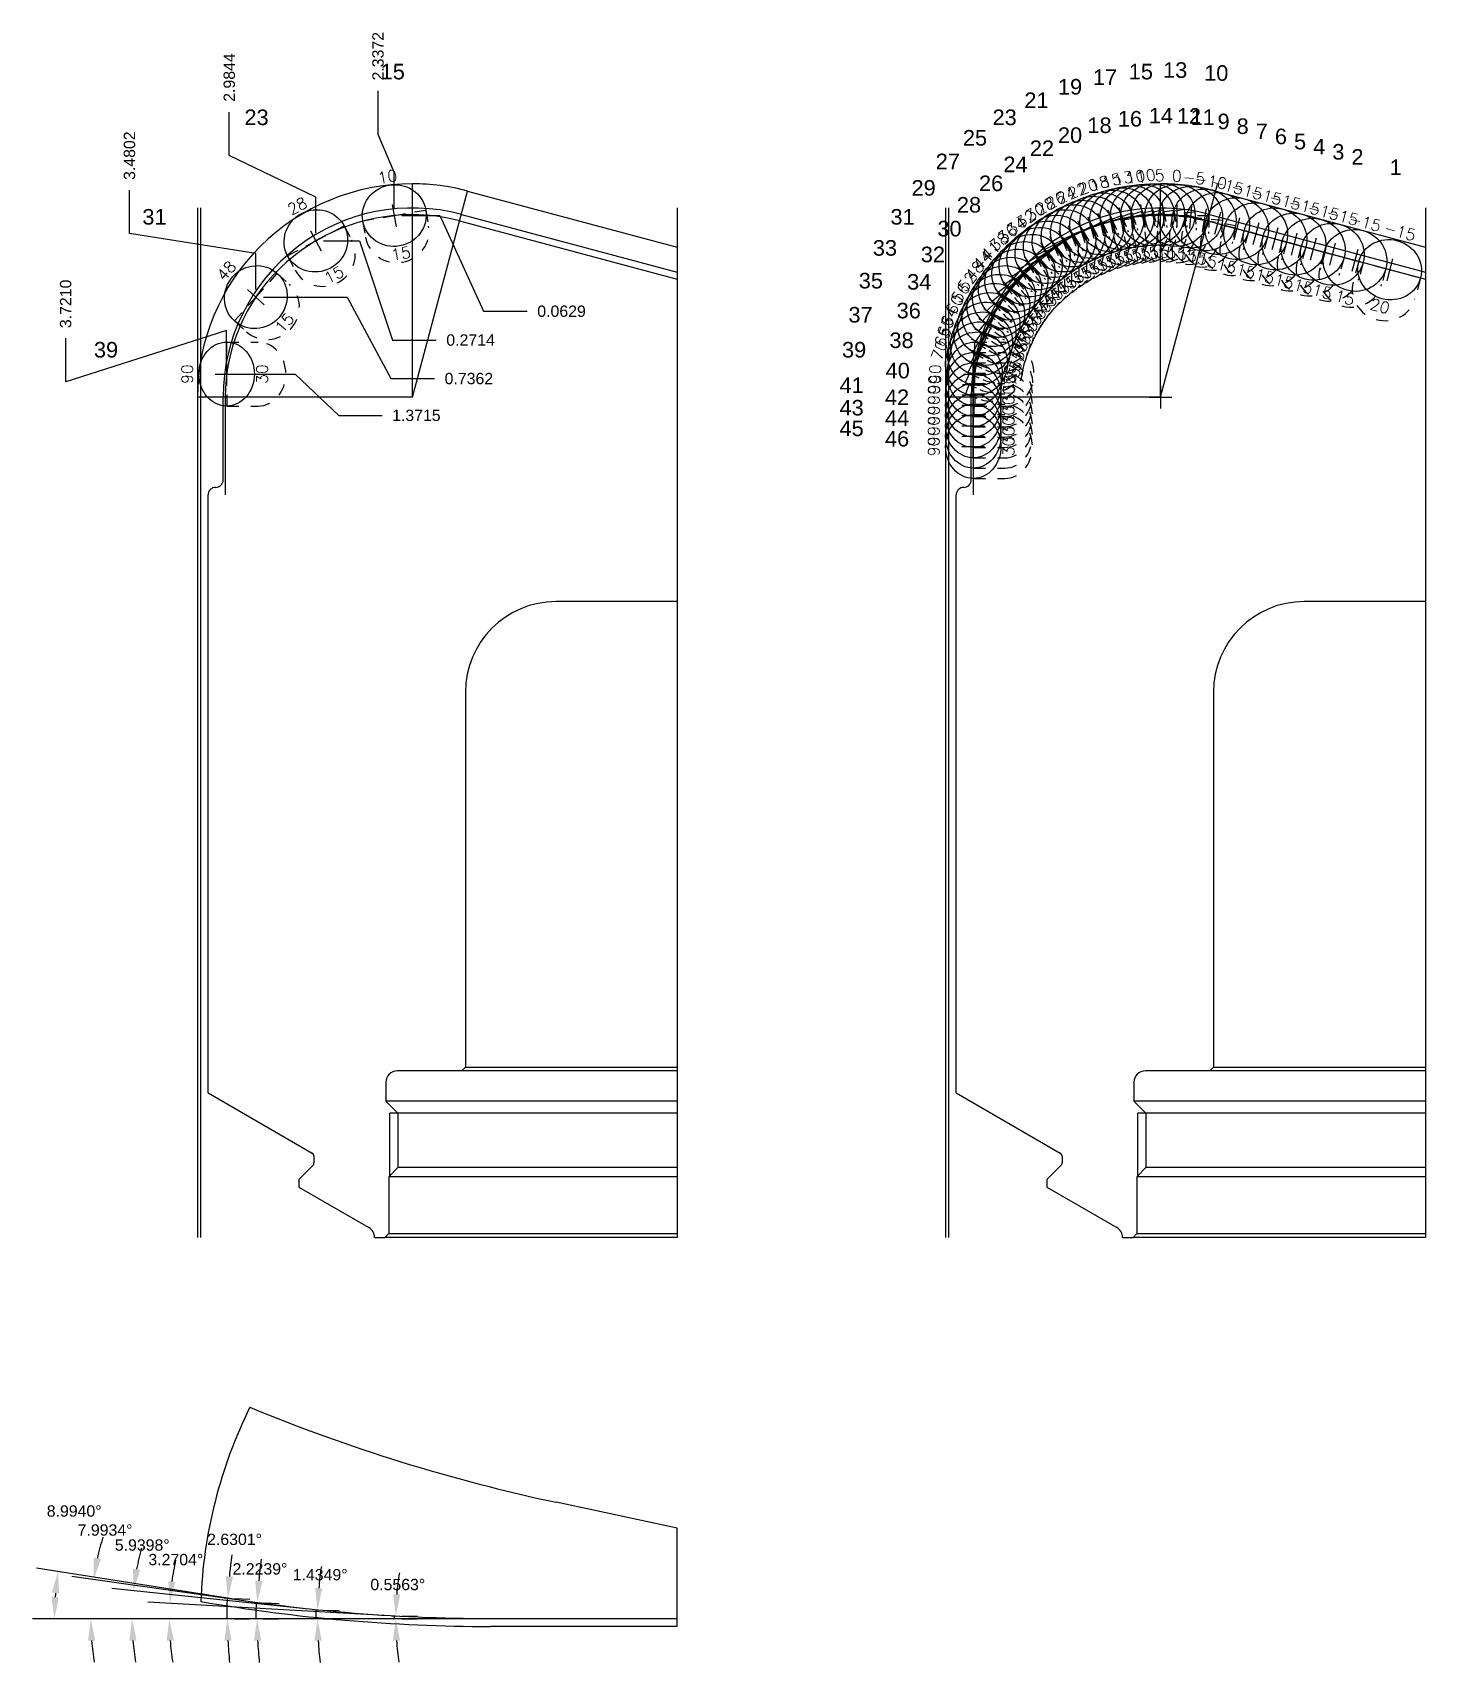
# Model space of a CAD drawing. Header units: inches. Extents: x 90.1 to 144.9, y -24 to -7.4.
# Drawn here: x 133.39 to 144.91, y -21.06 to -7.6 of the extents above; entities that cross this region are included whole.
import ezdxf
from ezdxf.enums import TextEntityAlignment as Align

# ---------------------------------------------------------------- set-up
doc = ezdxf.new("R2010")
doc.units = ezdxf.units.IN
doc.header["$MEASUREMENT"] = 0
doc.header["$PDMODE"] = 35
doc.linetypes.add('CENTER2', pattern=[1.125, 0.75, -0.125, 0.125, -0.125])
doc.linetypes.add('HIDDEN2', pattern=[0.1875, 0.125, -0.0625])
doc.layers.get('Defpoints').update_dxf_attribs({"color": 10})
for name, color, linetype, true_color in [('Blade_1', 30, 'Continuous', 0xff7f00), ('Blade_2', 7, 'Continuous', 0xcccc00), ('Blade_3', 7, 'Continuous', 0x00cc00), ('Blade_4', 7, 'Continuous', 0x00cccc), ('Blade_5', 7, 'Continuous', 0x0066cc), ('Blade_6', 7, 'Continuous', 0xc880f5), ('Blade_7', 7, 'Continuous', 0xcc00cc), ('Blade_8', 7, 'Continuous', 0xcc0000)]:
    doc.layers.add(name, color=color, linetype=linetype, true_color=true_color)
doc.layers.add('CLine', color=5, linetype='CENTER2')
doc.layers.add('Dims', color=4, linetype='Continuous')
doc.styles.add('RomanS', font='romans')
doc.styles.get("Standard").update_dxf_attribs({"font": 'arial.ttf'})
doc.dimstyles.get("Standard").update_dxf_attribs({"dimtxt": 0.09375, "dimasz": 0.18, "dimexe": 0.18, "dimexo": 0.0625, "dimgap": 0.09, "dimtad": 0, "dimtih": 1, "dimtoh": 1, "dimdec": 4, "dimzin": 0, "dimdsep": 46, "dimtxsty": 'Standard', "dimcen": 0.09, "dimadec": 4, "dimazin": 0, "dimtfac": 1, "dimtdec": 4, "dimtofl": 0, "dimtmove": 0, "dimatfit": 3, "dimfxl": 1, "dimtolj": 1, "dimtzin": 0, "dimarcsym": 0})

msp = doc.modelspace()

# ---------------------------------------------------------------- texts
at = {"layer": 'Blade_1'}
for s, height, p in [('14', 0.128574, (142.60603, -8.34932)), ('8', 0.12857, (143.3314, -8.43599)), ('4', 0.12857, (143.96311, -8.60525)), ('22', 0.128574, (141.62368, -8.61822)), ('1', 0.12857, (144.59483, -8.77452)), ('30', 0.128574, (140.86066, -9.2818)), ('38', 0.128574, (140.4644, -10.20359)), ('46', 0.128574, (140.42748, -11.01667))]:
    msp.add_text(s, height=height, dxfattribs=at).set_placement(p)
at = {"layer": 'Blade_2'}
for s, p in [('13', (142.72389, -7.97236)), ('21', (141.57841, -8.22148)), ('29', (140.64674, -8.94532)), ('37', (140.12602, -9.99293)), ('45', (140.05248, -10.93101))]:
    msp.add_text(s, height=0.128574, dxfattribs=at).set_placement(p)
at = {"layer": 'Blade_3'}
for s, height, p in [('12', 0.128574, (142.83795, -8.35133)), ('20', 0.128574, (141.85577, -8.50987)), ('7', 0.12857, (143.48933, -8.4783)), ('3', 0.12857, (144.12104, -8.64757)), ('28', 0.128574, (141.02146, -9.08522)), ('36', 0.128574, (140.52399, -9.95845)), ('44', 0.128574, (140.42748, -10.84619))]:
    msp.add_text(s, height=height, dxfattribs=at).set_placement(p)
at = {"layer": 'Blade_4'}
for s, p in [('19', (141.85586, -8.11048)), ('27', (140.8469, -8.72687)), ('35', (140.21122, -9.71152)), ('43', (140.05248, -10.76053))]:
    msp.add_text(s, height=0.128574, dxfattribs=at).set_placement(p)
at = {"layer": 'Blade_5'}
for s, height, p in [('18', 0.128574, (142.09903, -8.42833)), ('11', 0.128574, (142.95122, -8.36099)), ('6', 0.12857, (143.64725, -8.52062)), ('2', 0.12857, (144.27897, -8.68989)), ('26', 0.128574, (141.20395, -8.90776)), ('34', 0.128574, (140.61071, -9.72127)), ('42', 0.128574, (140.42748, -10.67487))]:
    msp.add_text(s, height=height, dxfattribs=at).set_placement(p)
at = {"layer": 'Blade_6'}
for s, p in [('17', (142.14451, -8.03142)), ('10', (143.06307, -7.99704)), ('25', (141.07085, -8.53187)), ('33', (140.32732, -9.44095)), ('41', (140.05271, -10.57475))]:
    msp.add_text(s, height=0.128574, dxfattribs=at).set_placement(p)
at = {"layer": 'Blade_7'}
for s, height, p in [('16', 0.128574, (142.35022, -8.37462)), ('9', 0.12857, (143.17347, -8.39684)), ('5', 0.12857, (143.80518, -8.56294)), ('24', 0.128574, (141.40554, -8.75148)), ('32', 0.128574, (140.72333, -9.49479)), ('40', 0.128574, (140.43289, -10.45371))]:
    msp.add_text(s, height=height, dxfattribs=at).set_placement(p)
at = {"layer": 'Blade_8'}
for s, p in [('15', (136.26355, -7.98521)), ('15', (142.4405, -7.98521)), ('23', (135.13873, -8.36266)), ('23', (141.31569, -8.36266)), ('31', (134.29602, -9.18446)), ('31', (140.47298, -9.18446)), ('39', (133.89605, -10.28186)), ('39', (140.073, -10.28186))]:
    msp.add_text(s, height=0.128574, dxfattribs=at).set_placement(p)

# ---------------------------------------------------------------- blocks, each defined once
blk = doc.blocks.new('*D402')
at = {"layer": 'Defpoints', "color": 0, "transparency": 16777216}
for p in [(134.519, -20.654), (136.356, -20.673), (136.376, -20.697), (136.396, -20.675), (138.713, -20.697)]:
    blk.add_point(p, dxfattribs=at)
at = {"layer": 'Dims', "color": 0, "lineweight": -2, "transparency": 16777216}
for p, q in [((136.293, -20.67), (134.342, -20.558)), ((136.313, -20.697), (134.338, -20.697))]:
    blk.add_line(p, q, dxfattribs=at)
for start, end in [(167.5794, 172.1545), (184.5751, 189.1502)]:
    blk.add_arc((136.773, -20.697), 2.255, start, end, dxfattribs=at)
at = {"layer": 'Dims', "color": 0, "transparency": 16777216}
for points in [[(134.569, -20.392), (134.51, -20.386), (134.522, -20.568)], [(134.496, -20.878), (134.556, -20.876), (134.518, -20.697)]]:
    blk.add_solid(points, dxfattribs=at)
at = {"layer": 'Dims', "color": 0, "transparency": 16777216, "insert": (134.572, -20.208), "char_height": 0.09375, "attachment_point": 5}
blk.add_mtext('\\A1;3.2704°', dxfattribs=at)
blk = doc.blocks.new('*D403')
at = {"layer": 'Defpoints', "color": 0, "transparency": 16777216}
for p in [(134.212, -20.62), (135.709, -20.62), (135.729, -20.697), (135.749, -20.624), (138.713, -20.697)]:
    blk.add_point(p, dxfattribs=at)
at = {"layer": 'Dims', "color": 0, "lineweight": -2, "transparency": 16777216}
for p, q in [((135.646, -20.614), (134.044, -20.447)), ((135.666, -20.697), (134.031, -20.697))]:
    blk.add_line(p, q, dxfattribs=at)
for start, end in [(164.8386, 169.4494), (184.6108, 189.2215)]:
    blk.add_arc((136.448, -20.697), 2.237, start, end, dxfattribs=at)
at = {"layer": 'Dims', "color": 0, "transparency": 16777216}
for points in [[(134.278, -20.292), (134.219, -20.283), (134.223, -20.465)], [(134.188, -20.878), (134.248, -20.876), (134.211, -20.697)]]:
    blk.add_solid(points, dxfattribs=at)
at = {"layer": 'Dims', "color": 0, "transparency": 16777216, "insert": (134.295, -20.088), "char_height": 0.09375, "attachment_point": 5}
blk.add_mtext('\\A1;5.9398°', dxfattribs=at)
blk = doc.blocks.new('*D404')
at = {"layer": 'Defpoints', "color": 0, "transparency": 16777216}
for p in [(133.872, -20.589), (135.213, -20.559), (135.253, -20.564), (135.233, -20.697), (138.713, -20.697)]:
    blk.add_point(p, dxfattribs=at)
at = {"layer": 'Dims', "color": 0, "lineweight": -2, "transparency": 16777216}
for p, q in [((135.151, -20.55), (133.714, -20.348)), ((135.17, -20.697), (133.69, -20.697))]:
    blk.add_line(p, q, dxfattribs=at)
for start, end in [(163.1414, 167.574), (184.4326, 188.8652)]:
    blk.add_arc((136.197, -20.697), 2.327, start, end, dxfattribs=at)
at = {"layer": 'Dims', "color": 0, "transparency": 16777216}
for points in [[(133.954, -20.202), (133.895, -20.191), (133.893, -20.373)], [(133.847, -20.878), (133.907, -20.876), (133.87, -20.697)]]:
    blk.add_solid(points, dxfattribs=at)
at = {"layer": 'Dims', "color": 0, "transparency": 16777216, "insert": (133.988, -19.964), "char_height": 0.09375, "attachment_point": 5}
blk.add_mtext('\\A1;7.9934°', dxfattribs=at)
blk = doc.blocks.new('*D405')
at = {"layer": 'Defpoints', "color": 0, "transparency": 16777216}
for p in [(136.376, -20.674), (136.376, -20.697), (136.388, -20.689), (138.713, -20.697)]:
    blk.add_point(p, dxfattribs=at)
at = {"layer": 'Dims', "color": 0, "lineweight": -2, "transparency": 16777216}
for p, q in [((136.438, -20.675), (136.568, -20.676)), ((136.438, -20.697), (136.568, -20.697))]:
    blk.add_line(p, q, dxfattribs=at)
for start, end in [(170.5718, 175.0078), (184.4359, 188.8719)]:
    blk.add_arc((138.713, -20.697), 2.326, start, end, dxfattribs=at)
at = {"layer": 'Dims', "color": 0, "transparency": 16777216}
for points in [[(136.426, -20.496), (136.366, -20.493), (136.388, -20.674)], [(136.365, -20.878), (136.424, -20.876), (136.388, -20.697)]]:
    blk.add_solid(points, dxfattribs=at)
at = {"layer": 'Dims', "color": 0, "transparency": 16777216, "insert": (136.405, -20.414), "char_height": 0.09375, "attachment_point": 5}
blk.add_mtext('\\A1;0.5563°', dxfattribs=at)
blk = doc.blocks.new('*D406')
at = {"layer": 'Defpoints', "color": 0, "transparency": 16777216}
for p in [(135.729, -20.697), (135.73, -20.622), (135.742, -20.672), (138.713, -20.697)]:
    blk.add_point(p, dxfattribs=at)
at = {"layer": 'Dims', "color": 0, "lineweight": -2, "transparency": 16777216}
for p, q in [((135.791, -20.697), (135.922, -20.697)), ((135.792, -20.624), (135.922, -20.627))]:
    blk.add_line(p, q, dxfattribs=at)
for start, end in [(171.6226, 175.0939), (183.4713, 186.9425)]:
    blk.add_arc((138.713, -20.697), 2.971, start, end, dxfattribs=at)
at = {"layer": 'Dims', "color": 0, "transparency": 16777216}
for points in [[(135.782, -20.445), (135.722, -20.441), (135.742, -20.623)], [(135.717, -20.878), (135.777, -20.876), (135.742, -20.697)]]:
    blk.add_solid(points, dxfattribs=at)
at = {"layer": 'Dims', "color": 0, "transparency": 16777216, "insert": (135.764, -20.333), "char_height": 0.09375, "attachment_point": 5}
blk.add_mtext('\\A1;1.4349°', dxfattribs=at)
blk = doc.blocks.new('*D407')
at = {"layer": 'Defpoints', "color": 0, "transparency": 16777216}
for p in [(135.235, -20.562), (135.233, -20.697), (135.243, -20.652), (138.713, -20.697)]:
    blk.add_point(p, dxfattribs=at)
at = {"layer": 'Dims', "color": 0, "lineweight": -2, "transparency": 16777216}
for p, q in [((135.298, -20.564), (135.425, -20.569)), ((135.295, -20.697), (135.423, -20.697))]:
    blk.add_line(p, q, dxfattribs=at)
for start, end in [(171.8318, 174.804), (182.9721, 185.9443)]:
    blk.add_arc((138.713, -20.697), 3.47, start, end, dxfattribs=at)
at = {"layer": 'Dims', "color": 0, "transparency": 16777216}
for points in [[(135.287, -20.385), (135.227, -20.381), (135.245, -20.562)], [(135.217, -20.878), (135.277, -20.876), (135.243, -20.697)]]:
    blk.add_solid(points, dxfattribs=at)
at = {"layer": 'Dims', "color": 0, "transparency": 16777216, "insert": (135.267, -20.285), "char_height": 0.09375, "attachment_point": 5}
blk.add_mtext('\\A1;2.2239°', dxfattribs=at)
blk = doc.blocks.new('*D384')
at = {"layer": 'Defpoints', "color": 0, "transparency": 16777216}
for p in [(136.242, -8.079), (136.376, -9.11), (138.713, -9.047)]:
    blk.add_point(p, dxfattribs=at)
at = {"layer": 'Dims', "color": 0, "lineweight": -2, "transparency": 16777216}
for p, q in [((136.242, -8.439), (136.242, -8.079)), ((136.376, -8.75), (136.242, -8.439)), ((136.376, -9.047), (136.376, -8.75))]:
    blk.add_line(p, q, dxfattribs=at)
at = {"layer": 'Dims', "color": 0, "transparency": 16777216, "insert": (136.242, -7.794), "char_height": 0.0938, "attachment_point": 5, "rotation": 90}
blk.add_mtext('\\A1;2.3372', dxfattribs=at)
blk = doc.blocks.new('*D385')
at = {"layer": 'Defpoints', "color": 0, "transparency": 16777216}
for p in [(135.014, -8.255), (138.713, -9.047), (135.729, -9.318)]:
    blk.add_point(p, dxfattribs=at)
at = {"layer": 'Dims', "color": 0, "lineweight": -2, "transparency": 16777216}
for p, q in [((135.014, -8.615), (135.014, -8.255)), ((135.729, -8.958), (135.014, -8.615)), ((135.729, -9.256), (135.729, -8.958))]:
    blk.add_line(p, q, dxfattribs=at)
at = {"layer": 'Dims', "color": 0, "transparency": 16777216, "insert": (135.014, -7.97), "char_height": 0.0938, "attachment_point": 5, "rotation": 90}
blk.add_mtext('\\A1;2.9844', dxfattribs=at)
blk = doc.blocks.new('*D386')
at = {"layer": 'Defpoints', "color": 0, "transparency": 16777216}
for p in [(134.19, -8.899), (138.713, -9.047), (135.233, -9.783)]:
    blk.add_point(p, dxfattribs=at)
at = {"layer": 'Dims', "color": 0, "lineweight": -2, "transparency": 16777216}
for p, q in [((134.19, -9.259), (134.19, -8.899)), ((135.233, -9.423), (134.19, -9.259)), ((135.233, -9.721), (135.233, -9.423))]:
    blk.add_line(p, q, dxfattribs=at)
at = {"layer": 'Dims', "color": 0, "transparency": 16777216, "insert": (134.19, -8.615), "char_height": 0.0938, "attachment_point": 5, "rotation": 90}
blk.add_mtext('\\A1;3.4802', dxfattribs=at)
blk = doc.blocks.new('*D387')
at = {"layer": 'Defpoints', "color": 0, "transparency": 16777216}
for p in [(136.376, -9.11), (138.713, -9.047), (137.472, -9.9)]:
    blk.add_point(p, dxfattribs=at)
at = {"layer": 'Dims', "color": 0, "lineweight": -2, "transparency": 16777216}
for p, q in [((136.438, -9.11), (136.752, -9.11)), ((136.752, -9.11), (137.112, -9.9)), ((137.112, -9.9), (137.472, -9.9))]:
    blk.add_line(p, q, dxfattribs=at)
at = {"layer": 'Dims', "color": 0, "transparency": 16777216, "insert": (137.757, -9.9), "char_height": 0.0938, "attachment_point": 5}
blk.add_mtext('\\A1;0.0629', dxfattribs=at)
blk = doc.blocks.new('*D388')
at = {"layer": 'Defpoints', "color": 0, "transparency": 16777216}
for p in [(138.713, -9.047), (135.729, -9.318), (136.722, -10.138)]:
    blk.add_point(p, dxfattribs=at)
at = {"layer": 'Dims', "color": 0, "lineweight": -2, "transparency": 16777216}
for p, q in [((135.791, -9.318), (136.089, -9.318)), ((136.089, -9.318), (136.362, -10.138)), ((136.362, -10.138), (136.722, -10.138))]:
    blk.add_line(p, q, dxfattribs=at)
at = {"layer": 'Dims', "color": 0, "transparency": 16777216, "insert": (137.006, -10.138), "char_height": 0.0938, "attachment_point": 5}
blk.add_mtext('\\A1;0.2714', dxfattribs=at)
blk = doc.blocks.new('*D389')
at = {"layer": 'Defpoints', "color": 0, "transparency": 16777216}
for p in [(138.713, -9.047), (135.233, -9.783), (136.708, -10.456)]:
    blk.add_point(p, dxfattribs=at)
at = {"layer": 'Dims', "color": 0, "lineweight": -2, "transparency": 16777216}
for p, q in [((135.295, -9.783), (135.988, -9.783)), ((135.988, -9.783), (136.348, -10.456)), ((136.348, -10.456), (136.708, -10.456))]:
    blk.add_line(p, q, dxfattribs=at)
at = {"layer": 'Dims', "color": 0, "transparency": 16777216, "insert": (136.992, -10.456), "char_height": 0.0938, "attachment_point": 5}
blk.add_mtext('\\A1;0.7362', dxfattribs=at)
blk = doc.blocks.new('*D390')
at = {"layer": 'Defpoints', "color": 0, "transparency": 16777216}
for p in [(138.713, -9.047), (133.663, -10.123), (134.992, -10.418)]:
    blk.add_point(p, dxfattribs=at)
at = {"layer": 'Dims', "color": 0, "lineweight": -2, "transparency": 16777216}
for p, q in [((134.992, -10.058), (133.663, -10.483)), ((134.992, -10.356), (134.992, -10.058)), ((133.663, -10.483), (133.663, -10.123))]:
    blk.add_line(p, q, dxfattribs=at)
at = {"layer": 'Dims', "color": 0, "transparency": 16777216, "insert": (133.663, -9.839), "char_height": 0.0938, "attachment_point": 5, "rotation": 90}
blk.add_mtext('\\A1;3.7210', dxfattribs=at)
blk = doc.blocks.new('*D408')
at = {"layer": 'Defpoints', "color": 0, "transparency": 16777216}
for p in [(133.573, -20.566), (134.972, -20.522), (135.012, -20.529), (134.992, -20.697), (138.713, -20.697)]:
    blk.add_point(p, dxfattribs=at)
at = {"layer": 'Dims', "color": 0, "lineweight": -2, "transparency": 16777216}
for p, q in [((134.91, -20.513), (133.423, -20.277)), ((134.93, -20.697), (133.39, -20.697))]:
    blk.add_line(p, q, dxfattribs=at)
blk.add_arc((136.075, -20.697), 2.505, 175.1235, 175.8825, dxfattribs=at)
at = {"layer": 'Dims', "color": 0, "transparency": 16777216}
for points in [[(133.549, -20.48), (133.608, -20.488), (133.6, -20.305)], [(133.606, -20.518), (133.546, -20.516), (133.57, -20.697)]]:
    blk.add_solid(points, dxfattribs=at)
at = {"layer": 'Dims', "color": 0, "transparency": 16777216, "insert": (133.733, -19.807), "char_height": 0.09375, "attachment_point": 5}
blk.add_mtext('\\A1;8.9940°', dxfattribs=at)
blk = doc.blocks.new('*D409')
at = {"layer": 'Defpoints', "color": 0, "transparency": 16777216}
for p in [(134.996, -20.526), (134.992, -20.697), (134.999, -20.64), (138.713, -20.697)]:
    blk.add_point(p, dxfattribs=at)
at = {"layer": 'Dims', "color": 0, "lineweight": -2, "transparency": 16777216}
for p, q in [((135.058, -20.529), (135.182, -20.535)), ((135.055, -20.697), (135.178, -20.697))]:
    blk.add_line(p, q, dxfattribs=at)
for start, end in [(171.8168, 174.5934), (182.7766, 185.5531)]:
    blk.add_arc((138.713, -20.697), 3.715, start, end, dxfattribs=at)
at = {"layer": 'Dims', "color": 0, "transparency": 16777216}
for points in [[(135.045, -20.349), (134.985, -20.345), (135.002, -20.527)], [(134.973, -20.878), (135.033, -20.876), (134.998, -20.697)]]:
    blk.add_solid(points, dxfattribs=at)
at = {"layer": 'Dims', "color": 0, "transparency": 16777216, "insert": (135.057, -20.041), "char_height": 0.09375, "attachment_point": 5}
blk.add_mtext('\\A1;2.6301°', dxfattribs=at)
blk = doc.blocks.new('CMark')
at = {"layer": 'CLine'}
for p, q in [((-0.094, 0), (0.094, 0)), ((0, 0.094), (0, -0.094))]:
    blk.add_line(p, q, dxfattribs=at)
blk = doc.blocks.new('1313@15')
for p, q in [((-0.17, 0), (-0.265, 0)), ((0.171, 0), (0.264, 0))]:
    blk.add_line(p, q)
at = {"color": 8, "linetype": 'HIDDEN2', "ltscale": 0.5}
blk.add_line((-0.265, 0), (-0.265, -0.135), dxfattribs=at)
at = {"color": 8, "linetype": 'HIDDEN2', "ltscale": 0.5, "flags": 128}
blk.add_lwpolyline([(0.264, 0), (0.264, -0.135)], dxfattribs=at)
blk.add_ellipse((0, 0), major_axis=(0.264, 0), ratio=0.965926)
at = {"color": 8, "linetype": 'HIDDEN2', "ltscale": 0.5}
blk.add_ellipse((0, -0.135), major_axis=(0.264, 0), ratio=0.965926, start_param=3.141593, end_param=6.283185, dxfattribs=at)
blk.add_blockref('CMark', (0, 0))
at = {"style": 'RomanS'}
blk.add_text('15', height=0.094, dxfattribs=at).set_placement((0, -0.318), align=Align.MIDDLE_CENTER)
blk.add_attdef('ANG', text='', height=0.094, dxfattribs=at).set_placement((0, 0.251), align=Align.BOTTOM_CENTER)
blk = doc.blocks.new('1313@30')
for p, q in [((-0.17, 0), (-0.265, 0)), ((0.171, 0), (0.264, 0))]:
    blk.add_line(p, q)
at = {"color": 8, "linetype": 'HIDDEN2', "ltscale": 0.5}
blk.add_line((-0.265, 0), (-0.265, -0.26), dxfattribs=at)
at = {"color": 8, "linetype": 'HIDDEN2', "ltscale": 0.5, "flags": 128}
blk.add_lwpolyline([(0.264, 0), (0.264, -0.26)], dxfattribs=at)
blk.add_ellipse((0, 0), major_axis=(0.264, 0), ratio=0.866025)
at = {"color": 8, "linetype": 'HIDDEN2', "ltscale": 0.5}
blk.add_ellipse((0, -0.26), major_axis=(0.264, 0), ratio=0.866025, start_param=3.141593, end_param=6.283185, dxfattribs=at)
blk.add_blockref('CMark', (0, 0))
at = {"style": 'RomanS'}
blk.add_text('30', height=0.094, dxfattribs=at).set_placement((0, -0.292), align=Align.MIDDLE_CENTER)
blk.add_attdef('ANG', text='', height=0.094, dxfattribs=at).set_placement((0, 0.251), align=Align.BOTTOM_CENTER)
blk = doc.blocks.new('1313@20')
for p, q in [((-0.17, 0), (-0.265, 0)), ((0.171, 0), (0.264, 0))]:
    blk.add_line(p, q)
at = {"color": 8, "linetype": 'HIDDEN2', "ltscale": 0.5}
blk.add_line((-0.265, 0), (-0.265, -0.178), dxfattribs=at)
at = {"color": 8, "linetype": 'HIDDEN2', "ltscale": 0.5, "flags": 128}
blk.add_lwpolyline([(0.264, 0), (0.264, -0.178)], dxfattribs=at)
blk.add_ellipse((0, 0), major_axis=(0.264, 0), ratio=0.939693)
at = {"color": 8, "linetype": 'HIDDEN2', "ltscale": 0.5}
blk.add_ellipse((0, -0.178), major_axis=(0.264, 0), ratio=0.939693, start_param=3.141593, end_param=6.283185, dxfattribs=at)
blk.add_blockref('CMark', (0, 0))
at = {"style": 'RomanS'}
blk.add_text('20', height=0.094, dxfattribs=at).set_placement((0, -0.311), align=Align.MIDDLE_CENTER)
blk.add_attdef('ANG', text='', height=0.094, dxfattribs=at).set_placement((0, 0.251), align=Align.BOTTOM_CENTER)

# ---------------------------------------------------------------- dimensions: what is measured, and where the dimension line sits
at = {"layer": 'Dims'}
for feature_location, offset, dtype, picture, middle in [((136.37582, -9.10984), (-0.13388, 1.03078), 1, '*D384', (136.24194, -7.79414)), ((135.72863, -9.31837), (-0.71436, 1.06356), 1, '*D385', (135.01427, -7.9696)), ((135.23279, -9.7832), (-1.04273, 0.88416), 1, '*D386', (134.19005, -8.61495)), ((134.99207, -10.41841), (-1.32939, 0.29516), 1, '*D390', (133.66268, -9.83885)), ((135.23279, -9.7832), (1.47511, -0.6728), 0, '*D389', (136.99202, -10.456)), ((135.72863, -9.31837), (0.99292, -0.81917), 0, '*D388', (137.00595, -10.13754)), ((136.37582, -9.10984), (1.09609, -0.78977), 0, '*D387', (137.7566, -9.89962))]:
    dim = msp.add_ordinate_dim(feature_location=feature_location, offset=offset, dtype=dtype, origin=(138.71303, -9.04696), dimstyle='Standard', dxfattribs=at)
    dim.commit()
    dim.dimension.update_dxf_attribs({"geometry": picture, "text_midpoint": middle})
msp.add_ordinate_dim(feature_location=(134.992074, -10.418411), offset=(1.285102, -0.3414), dtype=0, origin=(138.713031, -9.04696), dimstyle='Standard', dxfattribs=at).render()
for base, line1, line2, picture, middle in [((133.5730244, -20.5659688), ((138.7130315, -20.6969965), (134.9920739, -20.6969965)), ((135.0120739, -20.5287826), (134.9720739, -20.5224515)), '*D408', (133.7331219, -19.8067094)), ((133.87248044, -20.58880829), ((138.71303149, -20.69699649), (135.23278859, -20.69699649)), ((135.21278859, -20.55875671), (135.25278859, -20.56437368)), '*D404', (133.98833358, -19.96423278)), ((134.2119402, -20.6196962), ((138.7130315, -20.6969965), (135.7286278, -20.6969965)), ((135.7086278, -20.6200727), (135.7486278, -20.6242344)), '*D403', (134.2950654, -20.0880567)), ((134.51889628, -20.65409803), ((138.71303149, -20.69699649), (136.37582287, -20.69699649)), ((136.35582287, -20.67314102), (136.39582287, -20.67542668)), '*D402', (134.57208644, -20.20828815))]:
    dim = msp.add_angular_dim_2l(base=base, line1=line1, line2=line2, dimstyle='Standard', dxfattribs=at)
    dim.commit()
    dim.dimension.update_dxf_attribs({"geometry": picture, "text_midpoint": middle, "dimtype": 162})
for base, center, p1, p2, picture, middle in [((134.998722, -20.640159), (138.713031, -20.696996), (134.995993, -20.526252), (134.992074, -20.696996), '*D409', (135.056682, -20.040923)), ((135.24297, -20.6521), (138.71303, -20.697), (135.23541, -20.56195), (135.23279, -20.697), '*D407', (135.26719, -20.28531)), ((135.7416524, -20.6721917), (138.7130315, -20.6969965), (135.7295636, -20.6222655), (135.7286278, -20.6969965), '*D406', (135.7639693, -20.3326597)), ((136.387535, -20.68947), (138.713031, -20.696996), (136.375933, -20.674305), (136.375823, -20.696996), '*D405', (136.404764, -20.414348))]:
    dim = msp.add_angular_dim_3p(base=base, center=center, p1=p1, p2=p2, dimstyle='Standard', dxfattribs=at)
    dim.commit()
    dim.dimension.update_dxf_attribs({"geometry": picture, "text_midpoint": middle, "dimtype": 165})

# ---------------------------------------------------------------- linework, layer by layer
for p, q in [((136.52553, -10.60946), (136.52553, -8.84727)), ((142.70248, -10.60946), (142.70248, -8.84727)), ((142.70248, -10.60946), (143.17347, -8.85172)), ((136.52553, -10.60946), (136.98162, -8.90732)), ((136.98162, -8.90732), (138.71303, -9.37125)), ((143.15857, -8.90732), (144.88998, -9.37125)), ((134.75053, -9.04696), (134.75053, -17.54696)), ((134.77553, -9.04696), (134.77553, -17.54696)), ((136.92994, -9.1002), (138.71303, -9.57798)), ((138.71303, -9.04696), (138.71303, -17.54696)), ((140.92748, -9.04696), (140.92748, -17.54696)), ((140.95248, -9.04696), (140.95248, -17.54696)), ((143.10689, -9.1002), (144.88998, -9.57798)), ((144.88998, -9.04696), (144.88998, -17.54696)), ((136.52553, -10.60946), (134.75553, -10.60946)), ((134.96303, -11.29178), (134.96303, -10.60946)), ((142.70248, -10.60946), (140.93248, -10.60946)), ((141.13998, -11.29178), (141.13998, -10.60946)), ((134.83803, -16.35428), (134.83803, -11.41678)), ((141.01498, -16.35428), (141.01498, -11.41678)), ((138.71303, -12.29696), (137.71303, -12.29696)), ((144.88998, -12.29696), (143.88998, -12.29696)), ((136.96303, -13.04696), (136.96303, -16.14071)), ((143.13998, -13.04696), (143.13998, -16.14071)), ((136.96303, -16.14071), (136.93178, -16.17196)), ((136.96303, -16.14071), (138.71303, -16.14071)), ((143.13998, -16.14071), (143.10873, -16.17196)), ((143.13998, -16.14071), (144.88998, -16.14071)), ((136.30678, -16.26571), (136.30678, -16.42196)), ((136.93178, -16.17196), (136.40053, -16.17196)), ((138.71303, -16.17196), (136.93178, -16.17196)), ((142.48373, -16.26571), (142.48373, -16.42196)), ((143.10873, -16.17196), (142.57748, -16.17196)), ((144.88998, -16.17196), (143.10873, -16.17196)), ((134.83803, -16.35428), (135.69741, -16.85044)), ((141.01498, -16.35428), (141.87436, -16.85044)), ((138.71303, -16.42196), (136.30678, -16.42196)), ((136.30678, -16.42196), (136.40568, -16.52086)), ((136.40568, -16.52086), (136.33803, -16.52086)), ((136.33803, -17.03876), (136.33803, -16.52086)), ((138.71303, -16.52086), (136.40568, -16.52086)), ((136.40568, -16.52086), (136.40568, -16.97111)), ((144.88998, -16.42196), (142.48373, -16.42196)), ((142.48373, -16.42196), (142.58263, -16.52086)), ((142.58263, -16.52086), (142.51498, -16.52086)), ((142.51498, -17.03876), (142.51498, -16.52086)), ((144.88998, -16.52086), (142.58263, -16.52086)), ((142.58263, -16.52086), (142.58263, -16.97111)), ((135.70388, -16.95364), (135.58803, -17.06949)), ((135.71303, -16.8775), (135.71303, -16.93154)), ((141.88083, -16.95364), (141.76498, -17.06949)), ((141.88998, -16.8775), (141.88998, -16.93154)), ((135.58803, -17.06949), (135.58803, -17.13199)), ((136.40568, -16.97111), (136.32983, -17.04696)), ((138.71303, -17.04696), (136.32983, -17.04696)), ((136.32983, -17.04696), (136.32983, -17.51571)), ((138.71303, -16.97111), (136.40568, -16.97111)), ((141.76498, -17.06949), (141.76498, -17.13199)), ((142.58263, -16.97111), (142.50678, -17.04696)), ((144.88998, -17.04696), (142.50678, -17.04696)), ((142.50678, -17.04696), (142.50678, -17.51571)), ((144.88998, -16.97111), (142.58263, -16.97111)), ((135.58803, -17.13199), (136.16616, -17.46577)), ((141.76498, -17.13199), (142.34311, -17.46577)), ((136.21303, -17.54696), (136.29858, -17.54696)), ((136.32983, -17.51571), (136.29858, -17.54696)), ((138.71303, -17.54696), (136.29858, -17.54696)), ((136.32983, -17.51571), (138.71303, -17.51571)), ((142.38998, -17.54696), (142.47553, -17.54696)), ((142.50678, -17.51571), (142.47553, -17.54696)), ((144.88998, -17.54696), (142.47553, -17.54696)), ((142.50678, -17.51571), (144.88998, -17.51571)), ((138.71303, -19.947), (137.71303, -19.73444)), ((138.71303, -20.697), (138.71303, -19.947)), ((138.71303, -20.7595), (138.71303, -20.697)), ((138.71303, -20.7595), (137.17093, -20.7595))]:
    msp.add_line(p, q)
at = {"color": 1}
for p, q in [((136.91549, -9.1541), (138.71303, -9.63575)), ((136.91588, -9.15265), (136.91878, -9.15343)), ((143.09245, -9.1541), (144.88998, -9.63575)), ((143.09283, -9.15265), (143.09573, -9.15343)), ((134.9796, -10.60946), (134.9796, -11.41678)), ((141.15655, -10.60946), (141.15655, -11.41678)), ((137.17093, -20.697), (133.82989, -20.697))]:
    msp.add_line(p, q, dxfattribs=at)
msp.add_lwpolyline([(138.71303, -20.697), (137.17093, -20.697, -0.04310927), (134.78095, -20.49055)], format="xyb")
for centre, radius, start, end in [((136.52553, -10.60946), 1.76219, 75.000004, 90), ((142.70248, -10.60946), 1.76219, 75.000004, 90), ((136.52553, -10.60946), 1.5625, 75, 180), ((142.70248, -10.60946), 1.5625, 75, 180), ((134.90053, -11.29178), 0.0625, 270, 0), ((141.07748, -11.29178), 0.0625, 270, 0), ((134.90053, -11.41678), 0.0625, 90, 180), ((141.07748, -11.41678), 0.0625, 90, 180), ((137.71303, -13.04696), 0.75, 90, 180), ((143.88998, -13.04696), 0.75, 90, 180), ((136.40053, -16.26571), 0.09375, 90, 180), ((142.57748, -16.26571), 0.09375, 90, 180), ((135.68178, -16.8775), 0.03125, 0, 60), ((135.68178, -16.93154), 0.03125, 315, 0), ((141.85873, -16.8775), 0.03125, 0, 60), ((141.85873, -16.93154), 0.03125, 315, 0), ((136.11928, -17.54696), 0.09375, 0, 60), ((142.29623, -17.54696), 0.09375, 0, 60), ((138.71303, -20.697), 3.9375, 153.658483, 177.911502), ((140.72775, -5.5513), 14.5, 247.523693, 258), ((137.17093, -6.7595), 14, 260.159083, 270)]:
    msp.add_arc(centre, radius, start, end)
for centre in [(136.52553, -10.60946), (142.70248, -10.60946)]:
    msp.add_arc(centre, 1.5067, 75, 90, dxfattribs=at)
for centre in [(136.52553, -10.60946), (142.70248, -10.60946)]:
    msp.add_ellipse(centre, major_axis=(-1.775, 0), ratio=0.99278156, start_param=4.71238898, end_param=6.28318531)
for centre in [(136.52553, -10.60946), (142.70248, -10.60946)]:
    msp.add_ellipse(centre, major_axis=(-1.54594, 0), ratio=0.97462241, start_param=4.71238898, end_param=6.28318531, dxfattribs=at)
at = {"layer": 'Defpoints'}
for p, q in [((134.97207, -20.52245), (135.01207, -20.52878)), ((135.21279, -20.55876), (135.25279, -20.56437)), ((135.70863, -20.62007), (135.74863, -20.62423)), ((136.35582, -20.67314), (136.39582, -20.67543))]:
    msp.add_line(p, q, dxfattribs=at)
for radius, start in [(3.72096, 177.369927), (3.48024, 177.776114), (2.9844, 178.565135), (2.33721, 179.443707)]:
    msp.add_arc((138.71303, -20.697), radius, start, 180, dxfattribs=at)

# ---------------------------------------------------------------- block references
msp.add_blockref('CMark', (142.70248, -10.60946))
at = {"layer": 'Blade_1'}
for name, p, rotation, values in [('1313@15', (142.63824, -9.10406), 10, {'ANG': '10'}), ('1313@15', (143.3314, -9.21813), 345, {'ANG': '-15'}), ('1313@15', (141.98064, -9.27709), 26, {'ANG': '26'}), ('1313@15', (143.96311, -9.38739), 345, {'ANG': '-15'}), ('1313@20', (144.59483, -9.55666), 345, {'ANG': '-15'}), ('1313@15', (141.45956, -9.71352), 43.99999999999999, {'ANG': '44'}), ('1313@15', (141.18263, -10.33384), 70, {'ANG': '70'}), ('1313@30', (141.15655, -11.01667), 90, {'ANG': '90'})]:
    msp.add_blockref(name, p, dxfattribs=dict(at, rotation=rotation)).add_auto_attribs(values)
at = {"layer": 'Blade_2'}
for name, p, rotation, values in [('1313@15', (142.72389, -9.10291), 4.999999999999998, {'ANG': '5'}), ('1313@15', (142.05785, -9.24), 24, {'ANG': '24'}), ('1313@15', (141.51326, -9.64677), 41, {'ANG': '41'}), ('1313@15', (141.20114, -10.2502), 65, {'ANG': '65'}), ('1313@30', (141.15655, -10.93101), 90, {'ANG': '90'})]:
    msp.add_blockref(name, p, dxfattribs=dict(at, rotation=rotation)).add_auto_attribs(values)
at = {"layer": 'Blade_3'}
msp.add_blockref('1313@15', (142.83795, -9.10886), dxfattribs=at).add_auto_attribs({'ANG': '0'})
for name, p, rotation, values in [('1313@15', (142.13698, -9.20719), 22, {'ANG': '22'}), ('1313@15', (143.48933, -9.26044), 345, {'ANG': '-15'}), ('1313@15', (144.12104, -9.42971), 345, {'ANG': '-15'}), ('1313@15', (141.57064, -9.58317), 38, {'ANG': '38'}), ('1313@15', (141.22446, -10.16778), 65, {'ANG': '65'}), ('1313@30', (141.15655, -10.84619), 90, {'ANG': '90'})]:
    msp.add_blockref(name, p, dxfattribs=dict(at, rotation=rotation)).add_auto_attribs(values)
at = {"layer": 'Blade_4'}
for name, p, rotation, values in [('1313@15', (142.21777, -9.17873), 20, {'ANG': '20'}), ('1313@15', (141.6315, -9.5229), 36, {'ANG': '36'}), ('1313@15', (141.25252, -10.08684), 64, {'ANG': '64'}), ('1313@30', (141.15655, -10.76053), 90, {'ANG': '90'})]:
    msp.add_blockref(name, p, dxfattribs=dict(at, rotation=rotation)).add_auto_attribs(values)
at = {"layer": 'Blade_5'}
for name, p, rotation, values in [('1313@15', (142.3, -9.15472), 18, {'ANG': '18'}), ('1313@15', (142.95122, -9.12343), 355, {'ANG': '-5'}), ('1313@15', (143.64725, -9.30276), 345, {'ANG': '-15'}), ('1313@15', (141.69564, -9.46612), 34, {'ANG': '34'}), ('1313@15', (144.30795, -9.47979), 345, {'ANG': '-15'}), ('1313@15', (141.28521, -10.00767), 59.99999999999999, {'ANG': '60'}), ('1313@30', (141.15655, -10.67487), 90, {'ANG': '90'})]:
    msp.add_blockref(name, p, dxfattribs=dict(at, rotation=rotation)).add_auto_attribs(values)
at = {"layer": 'Blade_6'}
for name, p, rotation, values in [('1313@15', (142.38341, -9.1352), 15, {'ANG': '15'}), ('1313@15', (143.06307, -9.14654), 350.0000000000001, {'ANG': '-10'}), ('1313@15', (141.76285, -9.41301), 32, {'ANG': '32'}), ('1313@15', (141.32241, -9.9305), 56, {'ANG': '56'}), ('1313@30', (141.15669, -10.58921), 90, {'ANG': '90'})]:
    msp.add_blockref(name, p, dxfattribs=dict(at, rotation=rotation)).add_auto_attribs(values)
at = {"layer": 'Blade_7'}
for name, p, rotation, values in [('1313@15', (142.46775, -9.12023), 13, {'ANG': '13'}), ('1313@15', (143.17347, -9.17581), 345, {'ANG': '-15'}), ('1313@15', (141.83291, -9.36372), 29.99999999999999, {'ANG': '30'}), ('1313@15', (143.80518, -9.34508), 345, {'ANG': '-15'}), ('1313@15', (141.36397, -9.8556), 52.00000000000001, {'ANG': '52'}), ('1313@30', (141.16037, -10.50363), 90, {'ANG': '90'})]:
    msp.add_blockref(name, p, dxfattribs=dict(at, rotation=rotation)).add_auto_attribs(values)
at = {"layer": 'Blade_8'}
for name, p, rotation, values in [('1313@15', (136.37582, -9.10984), 10, {'ANG': '10'}), ('1313@15', (142.55277, -9.10984), 10, {'ANG': '10'}), ('1313@15', (135.72863, -9.31837), 28, {'ANG': '28'}), ('1313@15', (141.90558, -9.31837), 28, {'ANG': '28'}), ('1313@15', (135.23279, -9.7832), 48, {'ANG': '48'}), ('1313@15', (141.40974, -9.7832), 48, {'ANG': '48'}), ('1313@30', (134.99207, -10.41841), 90, {'ANG': '90'}), ('1313@30', (141.16903, -10.41841), 90, {'ANG': '90'})]:
    msp.add_blockref(name, p, dxfattribs=dict(at, rotation=rotation)).add_auto_attribs(values)

msp.set_redraw_order([(e.dxf.handle, doc.entitydb.next_handle()) for e in msp.query("TEXT MTEXT ATTDEF DIMENSION ARC_DIMENSION")])  # texts and dimensions are drawn at this point

doc.saveas('drawing.dxf')
